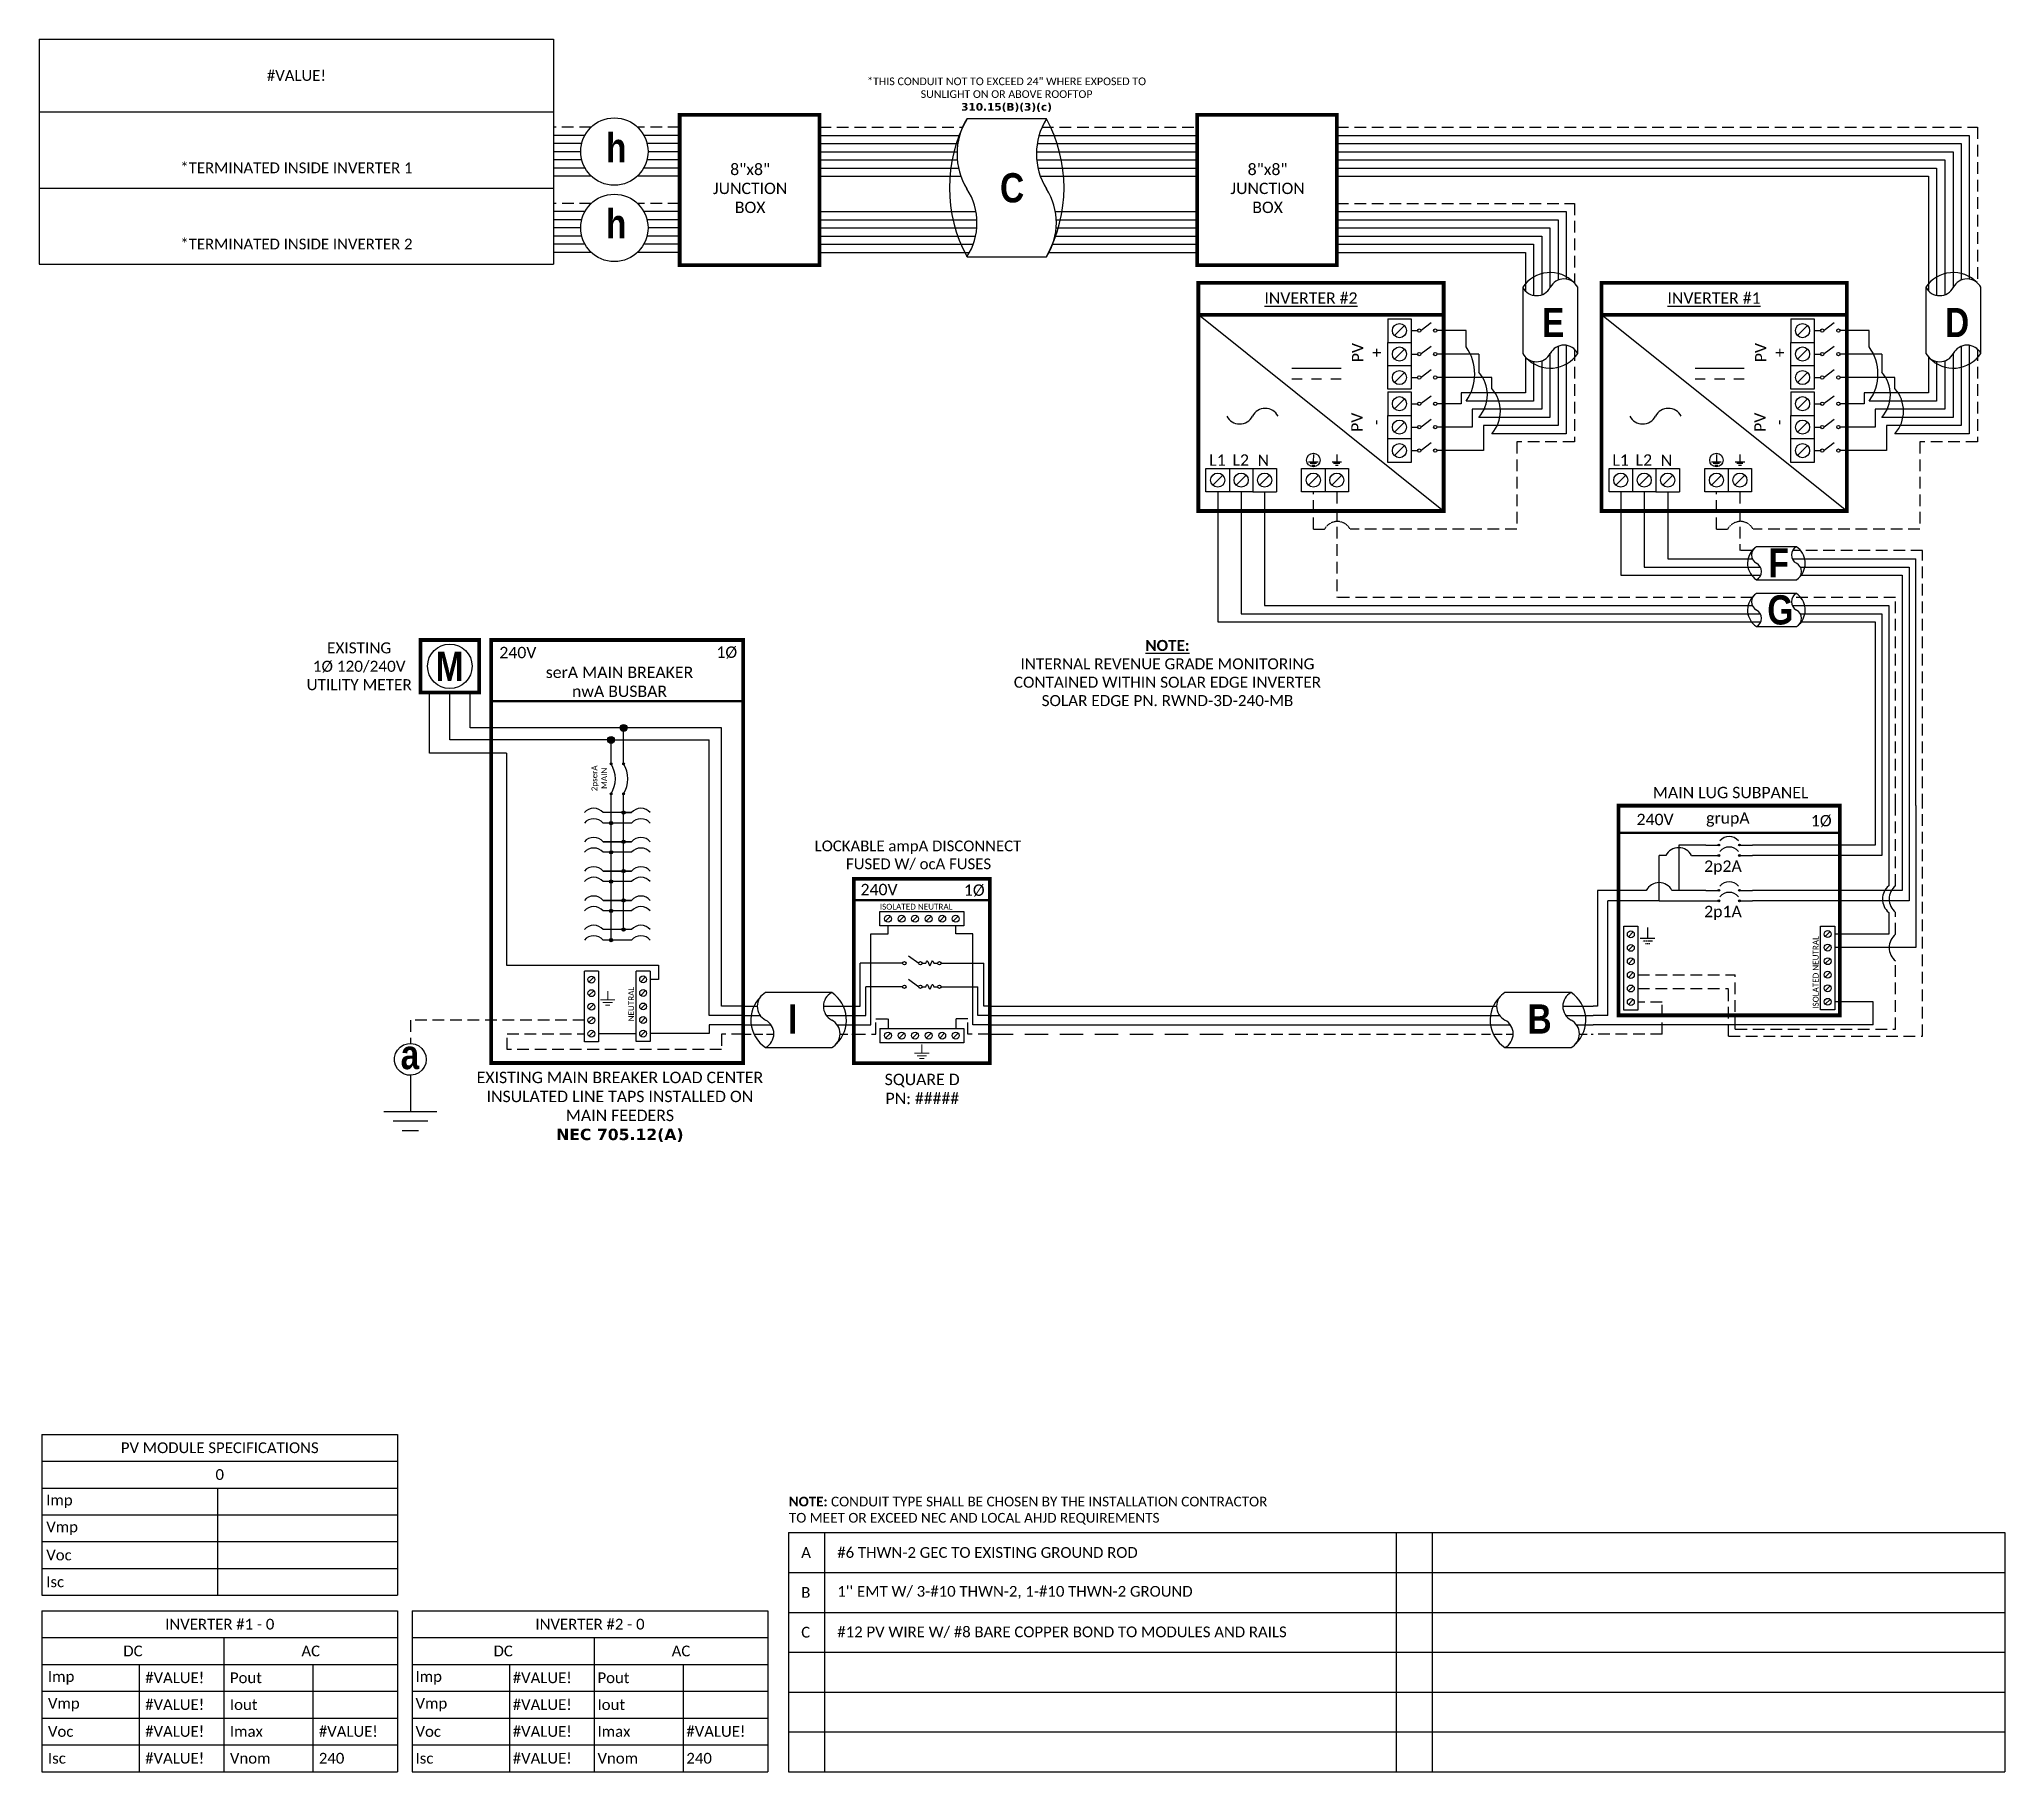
# Model space of a CAD drawing. Header units: feet. Extents: x 7242 to 7873, y 14562 to 15118.
import ezdxf

# ---------------------------------------------------------------- set-up
doc = ezdxf.new("R2010")
doc.units = ezdxf.units.FT
doc.header["$MEASUREMENT"] = 0
doc.linetypes.add('DASHED', pattern=[0.75, 0.5, -0.25])
doc.linetypes.add('HIDDEN', pattern=[0.375, 0.25, -0.125])
for name, color, linetype in [('ONE LINE BLOCKS', 7, 'Continuous'), ('TABLES', 7, 'Continuous'), ('TEXT', 7, 'Continuous'), ('Z - TITLEBLOCK TXT', 7, 'Continuous')]:
    doc.layers.add(name, color=color, linetype=linetype)
doc.styles.add('ONE LINE TXT', font='techb___.ttf')
doc.styles.get("Standard").update_dxf_attribs({"font": 'CALIBRI.TTF'})

msp = doc.modelspace()

# ---------------------------------------------------------------- texts
at = {"color": 1, "linetype": 'Continuous'}
for s, p in [('%%UINVERTER #2', (7635.27, 15033.21)), ('%%UINVERTER #1', (7764.7, 15033.21))]:
    msp.add_text(s, height=3.6576, dxfattribs=at).set_placement(p)
at = {"color": 1, "attachment_point": 5}
for s, width, gutter_width, insert, char_height in [('8"x8"  JUNCTION BOX ', 0.4767, 7.17, (7470.14, 15070.26), 3.6576), ('8"x8"  JUNCTION BOX ', 0.4767, 7.17, (7636.3, 15070.26), 3.6576), ('L1', 0.1481, 0.75, (7620.22, 14982.98), 3.658), ('L2', 0.1481, 0.75, (7627.68, 14983.01), 3.658), ('N', 0.1481, 0.75, (7634.93, 14982.96), 3.66), ('L1', 0.1481, 0.75, (7749.65, 14982.98), 3.658), ('L2', 0.1481, 0.75, (7757.12, 14983.01), 3.658), ('N', 0.1481, 0.75, (7764.37, 14982.96), 3.66)]:
    msp.add_mtext_dynamic_manual_height_columns(s, width=width, gutter_width=gutter_width, heights=[0], dxfattribs=dict(at, insert=insert, char_height=char_height))
at = {"color": 1, "linetype": 'Continuous', "char_height": 9.3833, "attachment_point": 1, "style": 'ONE LINE TXT'}
for s, insert in [('{\\W1;\\C256;C}', (7550.37, 15075.16)), ('{\\W1;\\C256;E}', (7724.39, 15031.88)), ('{\\W1;\\C256;D}', (7853.82, 15031.88)), ('{\\W1;\\C256;F}', (7797.14, 14954.68)), ('{\\W1;\\C256;G}', (7796.76, 14939.57)), ('{\\W1;\\C256;I}', (7482.32, 14808.14)), ('{\\W1;\\C256;B}', (7719.74, 14808.14))]:
    msp.add_mtext_dynamic_manual_height_columns(s, width=0.1385, gutter_width=2.13, heights=[0], dxfattribs=dict(at, insert=insert))
at = {"color": 1, "char_height": 3.658, "attachment_point": 5, "rotation": 90}
for s, width, insert in [('PV +', 2.8378, (7668.25, 15017.52)), ('PV +', 2.8378, (7797.68, 15017.52)), ('PV -', 2.8013, (7668.03, 14995.14)), ('PV -', 2.8013, (7797.46, 14995.14))]:
    msp.add_mtext_dynamic_manual_height_columns(s, width=width, gutter_width=0.75, heights=[0], dxfattribs=dict(at, insert=insert))
at = {"color": 10, "insert": (7482.57, 14649.99), "char_height": 3.10896, "attachment_point": 1}
msp.add_mtext_dynamic_manual_height_columns('\\A1;{\\fCalibri|b1|i0|c0|p34;NOTE:} {\\A0;\\H1.0052x;CONDUIT TYPE SHALL BE CHOSEN BY THE INSTALLATION CONTRACTOR\\PTO MEET OR EXCEED NEC AND LOCAL AHJD REQUIREMENTS}', width=164.3528, gutter_width=0, heights=[9.89], dxfattribs=at)
at = {"layer": 'TEXT', "color": 1, "insert": (7552.48, 15100.35), "char_height": 2.4568, "attachment_point": 5}
msp.add_mtext_dynamic_manual_height_columns('*THIS CONDUIT NOT TO EXCEED 24" WHERE EXPOSED TO SUNLIGHT ON OR ABOVE ROOFTOP\\P{\\fVerdana|b1|i0|c0|p34;310.15(B)(3)(c)}', width=94.0946, gutter_width=7.17, heights=[0], dxfattribs=at)
at = {"layer": 'Z - TITLEBLOCK TXT', "color": 1, "linetype": 'Continuous', "char_height": 9.3833, "attachment_point": 1, "style": 'ONE LINE TXT'}
for insert in [(7423.84, 15088.05), (7423.84, 15063.6)]:
    msp.add_mtext_dynamic_manual_height_columns('{\\W1;\\C256;h}', width=0.1385, gutter_width=2.13, heights=[0], dxfattribs=dict(at, insert=insert))

# ---------------------------------------------------------------- blocks, each defined once
blk = doc.blocks.new('*T24')
at = {"color": 0, "lineweight": -2, "transparency": 16777216}
for p, q in [((0, 0), (165.11, 0)), ((0, 0), (0, -72.27)), ((165.11, 0), (165.11, -72.27)), ((0, -23.32), (165.11, -23.32)), ((0, -47.8), (165.11, -47.8)), ((0, -72.27), (165.11, -72.27))]:
    blk.add_line(p, q, dxfattribs=at)
at = {"color": 0, "linetype": 'Continuous', "transparency": 16777216, "char_height": 3.4544, "width": 156.9097, "attachment_point": 5}
for s, insert in [('{\\fCalibri|b0|i0|c0;#VALUE!', (82.56, -11.66)), ('{\\fCalibri|b0|i0|c0;^J^J*TERMINATED INSIDE INVERTER 1', (82.56, -35.56)), ('{\\fCalibri|b0|i0|c0;^J^J*TERMINATED INSIDE INVERTER 2', (82.56, -60.03))]:
    blk.add_mtext(s, dxfattribs=dict(at, insert=insert))
blk = doc.blocks.new('2inverterSub')
at = {"layer": 'ONE LINE BLOCKS', "linetype": 'Continuous'}
h = blk.add_hatch(color=1, dxfattribs=at)
h.dxf.hatch_style = 1
edge = h.paths.add_edge_path()
edge.add_arc((40.28, 60.73), 0.291, 0, 360)
h = blk.add_hatch(color=1, dxfattribs=at)
h.dxf.hatch_style = 1
edge = h.paths.add_edge_path()
edge.add_arc((40.28, 57.35), 0.291, 0, 360)
h = blk.add_hatch(color=1, dxfattribs=at)
h.dxf.hatch_style = 1
edge = h.paths.add_edge_path()
edge.add_arc((46.96, 60.73), 0.291, 0, 360)
h = blk.add_hatch(color=1, dxfattribs=at)
h.dxf.hatch_style = 1
edge = h.paths.add_edge_path()
edge.add_arc((46.96, 57.35), 0.291, 0, 360)
h = blk.add_hatch(color=1, dxfattribs=at)
h.dxf.hatch_style = 1
edge = h.paths.add_edge_path()
edge.add_arc((40.28, 46.17), 0.291, 0, 360)
h = blk.add_hatch(color=1, dxfattribs=at)
h.dxf.hatch_style = 1
edge = h.paths.add_edge_path()
edge.add_arc((46.96, 46.17), 0.291, 0, 360)
h = blk.add_hatch(color=1, dxfattribs=at)
h.dxf.hatch_style = 1
edge = h.paths.add_edge_path()
edge.add_arc((40.28, 42.79), 0.291, 0, 360)
h = blk.add_hatch(color=1, dxfattribs=at)
h.dxf.hatch_style = 1
edge = h.paths.add_edge_path()
edge.add_arc((46.96, 42.79), 0.291, 0, 360)
at = {"color": 7, "linetype": 'Continuous'}
for p, q in [((90.5, 73.37), (90.5, 60.73)), ((99.2, 73.37), (99.2, 46.17)), ((36.09, 60.73), (27.43, 60.73)), ((27.43, 60.73), (27.43, 46.17)), ((90.5, 60.73), (51.15, 60.73)), ((17.02, 46.17), (1.34, 46.17)), ((1.34, 46.17), (1.34, 9)), ((36.09, 46.17), (25.26, 46.17)), ((99.2, 46.17), (51.15, 46.17)), ((1.34, 9), (0, 9))]:
    blk.add_line(p, q, dxfattribs=at)
at = {"color": 10, "linetype": 'Continuous'}
for p, q in [((92.67, 73.37), (92.67, 57.35)), ((101.37, 73.37), (101.37, 42.79)), ((21.14, 42.79), (21.14, 57.35)), ((23.31, 57.35), (21.14, 57.35)), ((31.55, 57.35), (36.09, 57.35)), ((92.67, 57.35), (51.15, 57.35)), ((21.14, 42.79), (4.63, 42.79)), ((4.63, 6), (4.63, 42.79)), ((21.14, 42.79), (36.09, 42.79)), ((101.37, 42.79), (51.15, 42.79)), ((4.63, 6), (0, 6))]:
    blk.add_line(p, q, dxfattribs=at)
at = {"color": 253, "linetype": 'Continuous'}
for p, q in [((94.85, 73.37), (94.85, 47.66)), ((103.55, 73.37), (103.55, 27.76)), ((94.85, 39.1), (94.85, 32.11)), ((94.85, 32.11), (77.54, 32.11)), ((103.55, 27.76), (77.54, 27.76)), ((89.88, 10.36), (77.54, 10.36)), ((89.88, 3), (89.88, 10.36)), ((89.88, 3), (0, 3))]:
    blk.add_line(p, q, dxfattribs=at)
at = {"color": 10, "linetype": 'Continuous'}
blk.add_arc((27.43, 55.19), 4.65, 27.66392, 152.33608, dxfattribs=at)
at = {"color": 7, "linetype": 'Continuous'}
blk.add_arc((21.14, 44.01), 4.65, 27.66392, 152.33608, dxfattribs=at)
at = {"color": 253, "linetype": 'Continuous'}
blk.add_arc((98.43, 43.38), 5.58, 129.92155, 230.07845, dxfattribs=at)
at = {"layer": 'ONE LINE BLOCKS', "lineweight": 50}
blk.add_line((8.04, 64.67), (79.2, 64.67), dxfattribs=at)
at = {"layer": 'ONE LINE BLOCKS', "lineweight": 50, "const_width": 1.19}
blk.add_lwpolyline([(8.04, 6.01), (8.04, 73.37), (79.2, 73.37), (79.2, 6.01)], close=True, dxfattribs=at)
at = {"layer": 'TEXT', "color": 92, "linetype": 'HIDDEN', "ltscale": 15}
for p, q in [((97.02, 47.66), (97.02, 73.37)), ((105.72, -0.66), (105.72, 73.37)), ((97.02, 32.03), (97.02, 39.1)), ((14.31, 18.99), (45.6, 18.99)), ((45.6, 1.52), (45.6, 18.99)), ((97.02, 1.52), (97.02, 23.48)), ((14.31, 14.64), (43.39, 14.64)), ((43.39, -0.66), (43.39, 14.64)), ((22.14, 10.28), (14.31, 10.28)), ((22.14, 0), (22.14, 10.28)), ((22.14, 0), (0, 0)), ((45.6, 1.52), (97.02, 1.52)), ((43.39, -0.66), (105.72, -0.66))]:
    blk.add_line(p, q, dxfattribs=at)
at = {"layer": 'TEXT', "color": 92, "linetype": 'HIDDEN', "flags": 128}
for points in [[(17.42, 34.26), (17.42, 30.76)], [(15.08, 30.76), (19.76, 30.76)], [(18.95, 29.89), (15.89, 29.89)], [(18.13, 29.02), (16.7, 29.02)]]:
    blk.add_lwpolyline(points, dxfattribs=at)
at = {"layer": 'TEXT', "color": 92, "linetype": 'Continuous', "ltscale": 4}
for centre in [(100.49, 43.38), (100.49, 27.76)]:
    blk.add_arc(centre, 5.51, 129.05896, 230.94104, dxfattribs=at)
at = {"layer": 'Z - TITLEBLOCK TXT', "color": 1, "linetype": 'Continuous'}
for p, q in [((9.77, 7.69), (9.77, 34.63)), ((9.77, 34.63), (14.31, 34.63)), ((14.31, 34.63), (14.31, 7.69)), ((73, 7.76), (73, 34.71)), ((73, 34.71), (77.54, 34.71)), ((77.54, 34.71), (77.54, 7.76)), ((14.31, 7.69), (9.77, 7.69)), ((77.54, 7.76), (73, 7.76))]:
    blk.add_line(p, q, dxfattribs=at)
at = {"layer": 'Z - TITLEBLOCK TXT', "color": 4, "linetype": 'Continuous'}
for p, q in [((12.83, 32.82), (11.25, 31.25)), ((76.06, 32.9), (74.49, 31.32)), ((12.83, 28.47), (11.25, 26.9)), ((76.06, 28.54), (74.49, 26.97)), ((12.83, 24.12), (11.25, 22.55)), ((12.83, 19.77), (11.25, 18.2)), ((76.06, 24.19), (74.49, 22.62)), ((76.06, 19.84), (74.49, 18.27)), ((12.83, 15.42), (11.25, 13.85)), ((76.06, 15.49), (74.49, 13.92)), ((12.83, 11.07), (11.25, 9.5)), ((76.06, 11.14), (74.49, 9.57))]:
    blk.add_line(p, q, dxfattribs=at)
at = {"layer": 'Z - TITLEBLOCK TXT', "color": 1, "linetype": 'Continuous', "flags": 128}
for points in [[(36.09, 60.73), (40.28, 60.73)], [(36.09, 60.73), (40.28, 60.73)], [(36.09, 57.35), (40.28, 57.35)], [(36.09, 57.35), (40.28, 57.35)], [(46.96, 60.73), (51.15, 60.73)], [(46.96, 57.35), (51.15, 57.35)], [(36.09, 46.17), (40.28, 46.17)], [(36.09, 46.17), (40.28, 46.17)], [(46.96, 46.17), (51.15, 46.17)], [(36.09, 42.79), (40.28, 42.79)], [(36.09, 42.79), (40.28, 42.79)], [(46.96, 42.79), (51.15, 42.79)]]:
    blk.add_lwpolyline(points, dxfattribs=at)
at = {"layer": 'Z - TITLEBLOCK TXT', "color": 1, "linetype": 'Continuous'}
for centre in [(40.28, 60.73), (40.28, 57.35), (46.96, 60.73), (46.96, 57.35), (40.28, 46.17), (46.96, 46.17), (40.28, 42.79), (46.96, 42.79)]:
    blk.add_circle(centre, 0.291, dxfattribs=at)
at = {"layer": 'Z - TITLEBLOCK TXT', "color": 4, "linetype": 'Continuous'}
for centre in [(12.04, 32.04), (75.27, 32.11), (12.04, 27.69), (75.27, 27.76), (12.04, 23.34), (12.04, 18.99), (75.27, 23.41), (75.27, 19.06), (12.04, 14.64), (75.27, 14.71), (12.04, 10.28), (75.27, 10.36)]:
    blk.add_circle(centre, 1.11, dxfattribs=at)
at = {"layer": 'Z - TITLEBLOCK TXT', "color": 1, "linetype": 'Continuous'}
for centre in [(43.62, 59.53), (43.62, 56.15), (43.62, 44.97), (43.62, 41.59)]:
    blk.add_arc(centre, 3.93, 40.3392, 139.6608, dxfattribs=at)
at = {"layer": 'TABLES', "color": 1, "linetype": 'Continuous'}
for s, p in [('2p2A', (35.59, 52.11)), ('2p1A', (35.59, 37.55))]:
    blk.add_text(s, height=3.658, dxfattribs=at).set_placement(p)
at = {"layer": 'TABLES', "color": 4, "linetype": 'Continuous'}
blk.add_text('ISOLATED NEUTRAL', height=1.8743, rotation=90, dxfattribs=at).set_placement((72.35, 8.12))
at = {"layer": 'TEXT', "color": 1, "attachment_point": 5}
for s, width, gutter_width, insert, char_height in [('MAIN LUG SUBPANEL ', 62.3984, 7.17, (44.08, 77.57), 3.6576), ('240V', 0.1481, 0.75, (19.83, 68.92), 3.658), ('grupA', 0.1481, 0.75, (43.21, 68.92), 3.658), ('1Ø', 0.1481, 0.75, (73.19, 68.41), 3.658)]:
    blk.add_mtext_dynamic_manual_height_columns(s, width=width, gutter_width=gutter_width, heights=[0], dxfattribs=dict(at, insert=insert, char_height=char_height))
blk = doc.blocks.new('*U27')
at = {"color": 7, "linetype": 'Continuous'}
for p, q in [((-7.14, 13.31), (-28.39, 13.31)), ((-28.39, -4.31), (-7.14, -4.31))]:
    blk.add_line(p, q, dxfattribs=at)
at = {"color": 7}
for p, q in [((-35.53, 9), (-31.05, 9)), ((-9.81, 9), (0, 9))]:
    blk.add_line(p, q, dxfattribs=at)
at = {"color": 10}
for p, q in [((-35.53, 6), (-30.11, 6)), ((-8.87, 6), (0, 6))]:
    blk.add_line(p, q, dxfattribs=at)
at = {"color": 253}
for p, q in [((-35.53, 3), (-26.66, 3)), ((-5.41, 3), (0, 3))]:
    blk.add_line(p, q, dxfattribs=at)
at = {"color": 92, "linetype": 'HIDDEN', "ltscale": 10}
for p, q in [((-4.48, 0), (0, 0)), ((-35.53, 0), (-25.72, 0))]:
    blk.add_line(p, q, dxfattribs=at)
at = {"linetype": 'Continuous'}
for centre, start, end in [((-26.08, 8.91), 117.66392, 242.33608), ((-4.83, 8.91), 117.66392, 242.33608), ((-30.7, 0.09), 297.66392, 62.33608), ((-9.45, 0.09), 297.66392, 62.33608)]:
    blk.add_arc(centre, 4.98, start, end, dxfattribs=at)
at = {"color": 7, "linetype": 'Continuous'}
for centre, start, end in [((-12.99, 4.5), 313.97324, 56.42648), ((-22.54, 4.5), 133.97324, 236.42648)]:
    blk.add_arc(centre, 10.58, start, end, dxfattribs=at)
blk = doc.blocks.new('*U15')
at = {"color": 7}
blk.add_line((-79.14, 9), (0, 9), dxfattribs=at)
at = {"color": 10}
blk.add_line((-79.14, 6), (0, 6), dxfattribs=at)
at = {"color": 253}
blk.add_line((-79.14, 3), (0, 3), dxfattribs=at)
at = {"color": 92, "linetype": 'HIDDEN', "ltscale": 15}
blk.add_line((-79.14, 0), (0, 0), dxfattribs=at)
blk = doc.blocks.new('*U16')
at = {"lineweight": 50}
blk.add_line((-43.61, 43.06), (0, 43.06), dxfattribs=at)
at = {"color": 1, "linetype": 'Continuous'}
for p, q in [((-35.27, 34.78), (-35.27, 39.32)), ((-35.27, 39.32), (-8.32, 39.32)), ((-8.32, 39.32), (-8.32, 34.78)), ((-8.32, 34.78), (-35.27, 34.78)), ((-26.07, 25.18), (-22.81, 22.74)), ((-21.73, 22.73), (-20.49, 22.73)), ((-17.94, 22.73), (-16.7, 22.73)), ((-26.07, 17.65), (-22.81, 15.2)), ((-21.73, 15.2), (-20.49, 15.2)), ((-17.94, 15.2), (-16.7, 15.2)), ((-35.27, 1.76), (-8.32, 1.76)), ((-35.27, 1.76), (-35.27, -2.78)), ((-8.32, 1.76), (-8.32, -2.78)), ((-8.32, -2.78), (-35.27, -2.78))]:
    blk.add_line(p, q, dxfattribs=at)
at = {"color": 253, "linetype": 'Continuous'}
for p, q in [((-38.16, 3), (-38.16, 32.17)), ((-38.16, 32.17), (-32.67, 32.17)), ((-32.67, 32.17), (-32.67, 34.78)), ((-10.92, 32.17), (-10.92, 34.78)), ((-5.43, 32.17), (-10.92, 32.17)), ((-5.43, 3), (-5.43, 32.17)), ((-43.61, 3), (-38.16, 3)), ((0, 3), (-5.43, 3))]:
    blk.add_line(p, q, dxfattribs=at)
at = {"color": 4, "linetype": 'Continuous'}
for p, q in [((-31.89, 37.83), (-33.46, 36.26)), ((-27.53, 37.83), (-29.11, 36.26)), ((-23.18, 37.83), (-24.76, 36.26)), ((-18.83, 37.83), (-20.41, 36.26)), ((-14.48, 37.83), (-16.06, 36.26)), ((-10.13, 37.83), (-11.7, 36.26)), ((-31.89, 0.28), (-33.46, -1.3)), ((-27.53, 0.28), (-29.11, -1.3)), ((-23.18, 0.28), (-24.76, -1.3)), ((-18.83, 0.28), (-20.41, -1.3)), ((-14.48, 0.28), (-16.06, -1.3)), ((-10.13, 0.28), (-11.7, -1.3))]:
    blk.add_line(p, q, dxfattribs=at)
at = {"color": 7, "linetype": 'Continuous'}
for p, q in [((-27.97, 22.73), (-41.66, 22.73)), ((-41.66, 9), (-41.66, 22.73)), ((-15.62, 22.73), (-1.93, 22.73)), ((-1.93, 9), (-1.93, 22.73))]:
    blk.add_line(p, q, dxfattribs=at)
at = {"color": 10, "linetype": 'Continuous'}
for p, q in [((-27.97, 15.2), (-39.8, 15.2)), ((-39.8, 6), (-39.8, 15.2)), ((-15.62, 15.2), (-3.79, 15.19)), ((-3.79, 6), (-3.79, 15.2)), ((-43.61, 6), (-39.8, 6)), ((0, 6), (-3.79, 6))]:
    blk.add_line(p, q, dxfattribs=at)
at = {"color": 7}
for p, q in [((-43.61, 9), (-41.66, 9)), ((0, 9), (-1.93, 9))]:
    blk.add_line(p, q, dxfattribs=at)
at = {"color": 92, "linetype": 'HIDDEN', "ltscale": 15}
for p, q in [((-43.61, 0), (-36.58, 0)), ((-36.58, 0), (-36.58, 4.9)), ((-36.58, 4.9), (-32.67, 4.9)), ((-32.67, 4.9), (-32.67, 1.76)), ((-7.01, 4.9), (-10.92, 4.9)), ((-10.92, 4.9), (-10.92, 1.76)), ((-7.01, 0), (-7.01, 4.9)), ((0, 0), (-7.01, 0))]:
    blk.add_line(p, q, dxfattribs=at)
at = {"lineweight": 50, "const_width": 1.19}
blk.add_lwpolyline([(-43.61, -9.34), (-43.61, 49.84), (0, 49.84), (0, -9.34)], close=True, dxfattribs=at)
at = {"color": 92, "linetype": 'Continuous', "lineweight": 5, "ltscale": 0.05, "flags": 128}
for points in [[(-24.14, -6.17), (-19.45, -6.17)], [(-21.8, -3.32), (-21.8, -6.17)], [(-20.27, -7.03), (-23.32, -7.03)], [(-21.08, -7.9), (-22.51, -7.9)]]:
    blk.add_lwpolyline(points, dxfattribs=at)
at = {"color": 4, "linetype": 'Continuous'}
for centre in [(-32.67, 37.05), (-28.32, 37.05), (-23.97, 37.05), (-19.62, 37.05), (-15.27, 37.05), (-10.92, 37.05), (-32.67, -0.51), (-28.32, -0.51), (-23.97, -0.51), (-19.62, -0.51), (-15.27, -0.51), (-10.92, -0.51)]:
    blk.add_circle(centre, 1.11, dxfattribs=at)
at = {"color": 1, "linetype": 'Continuous'}
for centre in [(-27.43, 22.73), (-22.27, 22.73), (-16.16, 22.73), (-27.43, 15.2), (-22.27, 15.2), (-16.16, 15.19)]:
    blk.add_circle(centre, 0.541, dxfattribs=at)
for points in [[(-20.49, 22.73), (-20.12, 23.49), (-19.22, 21.97), (-18.39, 23.49), (-17.94, 22.73)], [(-20.49, 15.2), (-20.12, 15.96), (-19.22, 14.43), (-18.39, 15.96), (-17.94, 15.2)]]:
    blk.add_spline(points, degree=3, dxfattribs=at)
at = {"color": 7}
blk.add_blockref('*U27', (-43.61, 0), dxfattribs=at)
at = {"color": 4, "linetype": 'Continuous'}
blk.add_text('ISOLATED NEUTRAL', height=1.8743, dxfattribs=at).set_placement((-35.32, 39.97))
at = {"color": 1}
for s, width, gutter_width, heights, insert, char_height, attachment_point in [('\\A1;\\pi2.6661;LOCKABLE ampA DISCONNECT \\P\\pi12.722;FUSED W/ ocA FUSES', 71.8931, 92.23, [18.56], (-58.88, 62.16), 3.4544, 1), ('240V', 0.1481, 0.75, [0], (-35.55, 46.4), 3.658, 5), ('1Ø', 0.1481, 0.75, [0], (-4.98, 46.1), 3.658, 5), ('\\A1;\\pi5.5987,t23.887;SQUARE D\\P\\pi5.8899,t24.178;PN: #####', 35.0816, 28.88, [13.54], (-39.35, -12.75), 3.6576, 1)]:
    blk.add_mtext_dynamic_manual_height_columns(s, width=width, gutter_width=gutter_width, heights=heights, dxfattribs=dict(at, insert=insert, char_height=char_height, attachment_point=attachment_point))
blk = doc.blocks.new('*U19')
at = {"color": 7}
blk.add_line((-79.14, 9), (0, 9), dxfattribs=at)
at = {"color": 10}
blk.add_line((-79.14, 6), (0, 6), dxfattribs=at)
at = {"color": 253}
blk.add_line((-79.14, 3), (0, 3), dxfattribs=at)
at = {"color": 92, "linetype": 'DASHED', "ltscale": 15}
blk.add_line((-79.14, 0), (0, 0), dxfattribs=at)
at = {"color": 1, "insert": (-22.08, 115.96), "char_height": 3.5433, "attachment_point": 5}
blk.add_mtext_dynamic_manual_height_columns('{\\fCalibri|b1|i0|c0|p34;\\LNOTE:\\P}INTERNAL REVENUE GRADE MONITORING\\PCONTAINED WITHIN SOLAR EDGE INVERTER\\PSOLAR EDGE PN. RWND-3D-240-MB', width=99.534, gutter_width=7.17, heights=[0], dxfattribs=at)
blk = doc.blocks.new('lineTapPanel')
at = {"linetype": 'Continuous'}
h = blk.add_hatch(color=254, dxfattribs=at)
h.dxf.hatch_style = 1
edge = h.paths.add_edge_path()
edge.add_arc((-42.47, 94.51), 1.11, 0, 360)
h = blk.add_hatch(color=254, dxfattribs=at)
h.dxf.hatch_style = 1
edge = h.paths.add_edge_path()
edge.add_arc((-38.44, 98.34), 1.11, 0, 360)
h = blk.add_hatch(color=1, dxfattribs=at)
h.dxf.hatch_style = 1
edge = h.paths.add_edge_path()
edge.add_arc((-42.47, 86.8), 0.291, 0, 360)
h = blk.add_hatch(color=1, dxfattribs=at)
h.dxf.hatch_style = 1
edge = h.paths.add_edge_path()
edge.add_arc((-38.44, 86.8), 0.291, 0, 360)
h = blk.add_hatch(color=1, dxfattribs=at)
h.dxf.hatch_style = 1
edge = h.paths.add_edge_path()
edge.add_arc((-42.47, 77.16), 0.291, 0, 360)
h = blk.add_hatch(color=1, dxfattribs=at)
h.dxf.hatch_style = 1
edge = h.paths.add_edge_path()
edge.add_arc((-38.44, 77.16), 0.291, 0, 360)
h = blk.add_hatch(color=1, dxfattribs=at)
h.dxf.hatch_style = 1
edge = h.paths.add_edge_path()
edge.add_arc((-38.44, 71.16), 0.528, 0, 360)
h = blk.add_hatch(color=1, dxfattribs=at)
h.dxf.hatch_style = 1
edge = h.paths.add_edge_path()
edge.add_arc((-42.47, 67.78), 0.528, 0, 360)
h = blk.add_hatch(color=1, dxfattribs=at)
h.dxf.hatch_style = 1
edge = h.paths.add_edge_path()
edge.add_arc((-42.47, 58.38), 0.528, 0, 360)
h = blk.add_hatch(color=1, dxfattribs=at)
h.dxf.hatch_style = 1
edge = h.paths.add_edge_path()
edge.add_arc((-38.44, 61.76), 0.528, 0, 360)
h = blk.add_hatch(color=1, dxfattribs=at)
h.dxf.hatch_style = 1
edge = h.paths.add_edge_path()
edge.add_arc((-38.44, 52.36), 0.528, 0, 360)
h = blk.add_hatch(color=1, dxfattribs=at)
h.dxf.hatch_style = 1
edge = h.paths.add_edge_path()
edge.add_arc((-42.47, 48.98), 0.528, 0, 360)
h = blk.add_hatch(color=1, dxfattribs=at)
h.dxf.hatch_style = 1
edge = h.paths.add_edge_path()
edge.add_arc((-42.47, 39.58), 0.528, 0, 360)
h = blk.add_hatch(color=1, dxfattribs=at)
h.dxf.hatch_style = 1
edge = h.paths.add_edge_path()
edge.add_arc((-38.44, 42.95), 0.528, 0, 360)
h = blk.add_hatch(color=1, dxfattribs=at)
h.dxf.hatch_style = 1
edge = h.paths.add_edge_path()
edge.add_arc((-38.44, 33.55), 0.528, 0, 360)
h = blk.add_hatch(color=1, dxfattribs=at)
h.dxf.hatch_style = 1
edge = h.paths.add_edge_path()
edge.add_arc((-42.47, 30.17), 0.528, 0, 360)
at = {"color": 155, "true_color": 0x647190}
blk.add_line((-80.92, 126.59), (0, 126.59), dxfattribs=at)
at = {"color": 253, "linetype": 'Continuous'}
for p, q in [((-100.73, 90.2), (-100.73, 109.7)), ((-76.04, 90.2), (-100.73, 90.2)), ((-76.04, 90.2), (-76.04, 22.16)), ((-76.04, 22.16), (-27.25, 22.16)), ((-27.25, 22.16), (-27.25, 17.57)), ((-27.25, 17.57), (-29.89, 17.57)), ((-11.01, 0.16), (-29.89, 0.16)), ((0, 3), (-11.01, 3)), ((-11.01, 3), (-11.01, 0.16))]:
    blk.add_line(p, q, dxfattribs=at)
at = {"color": 10, "linetype": 'Continuous'}
for p, q in [((-94.24, 94.51), (-94.24, 109.7)), ((-43.58, 94.51), (-94.24, 94.51)), ((-42.47, 87.09), (-42.47, 93.4)), ((-41.36, 94.51), (-10.98, 94.51)), ((-10.98, 6), (-10.98, 94.51)), ((-42.47, 30.17), (-42.47, 76.87)), ((-35.88, 67.78), (-45.04, 67.78)), ((-35.88, 58.38), (-45.04, 58.38)), ((-35.88, 48.98), (-45.04, 48.98)), ((-35.88, 39.58), (-45.04, 39.58)), ((-35.88, 30.17), (-45.04, 30.17)), ((0, 6), (-10.98, 6))]:
    blk.add_line(p, q, dxfattribs=at)
at = {"color": 7, "linetype": 'Continuous'}
for p, q in [((-87.75, 98.34), (-87.75, 109.7)), ((-39.56, 98.34), (-87.75, 98.34)), ((-38.44, 87.09), (-38.44, 97.23)), ((-6.96, 9), (-6.96, 98.34)), ((-38.44, 61.76), (-38.44, 76.87)), ((-35.88, 71.16), (-45.04, 71.16)), ((-38.44, 71.16), (-35.88, 71.16)), ((-45.04, 61.76), (-35.88, 61.76)), ((-35.88, 61.76), (-45.04, 61.76)), ((-38.44, 52.36), (-38.44, 61.76)), ((-45.04, 52.36), (-35.88, 52.36)), ((-35.88, 52.36), (-45.04, 52.36)), ((-38.44, 42.95), (-38.44, 52.36)), ((-45.04, 42.95), (-35.88, 42.95)), ((-35.88, 42.95), (-45.04, 42.95)), ((-38.44, 33.55), (-38.44, 42.95)), ((-35.88, 33.55), (-45.04, 33.55))]:
    blk.add_line(p, q, dxfattribs=at)
at = {"lineweight": 50}
blk.add_line((-80.92, 106.95), (0, 106.95), dxfattribs=at)
at = {"color": 7}
for p, q in [((-6.96, 98.34), (-37.33, 98.34)), ((0, 9), (-6.96, 9))]:
    blk.add_line(p, q, dxfattribs=at)
at = {"color": 1, "linetype": 'Continuous'}
for p, q in [((-51.03, -2.51), (-51.03, 20.23)), ((-46.49, 20.23), (-51.03, 20.23)), ((-46.49, 20.23), (-46.49, -2.51)), ((-34.43, -2.43), (-34.43, 20.16)), ((-29.89, 20.16), (-34.43, 20.16)), ((-29.89, 20.16), (-29.89, -2.43)), ((-46.49, -2.51), (-51.03, -2.51)), ((-29.89, -2.43), (-34.43, -2.43))]:
    blk.add_line(p, q, dxfattribs=at)
at = {"color": 4, "linetype": 'Continuous'}
for p, q in [((-47.97, 18.28), (-49.55, 16.71)), ((-47.97, 13.93), (-49.55, 12.36)), ((-31.37, 18.35), (-32.94, 16.78)), ((-31.37, 14), (-32.94, 12.43)), ((-47.97, 9.58), (-49.55, 8.01)), ((-31.37, 9.65), (-32.94, 8.08)), ((-47.97, 5.23), (-49.55, 3.66)), ((-47.97, 0.88), (-49.55, -0.69)), ((-31.37, 5.3), (-32.94, 3.73)), ((-31.37, 0.95), (-32.94, -0.62))]:
    blk.add_line(p, q, dxfattribs=at)
at = {"color": 92, "linetype": 'HIDDEN', "ltscale": 15}
for p, q in [((-51.03, 4.44), (-106.89, 4.44)), ((-106.89, 4.44), (-106.89, -4.87)), ((-75.84, -4.96), (-75.84, 0.09)), ((-75.84, 0.09), (-51.03, 0.09)), ((0, 0), (-6.96, 0)), ((-6.96, -4.96), (-75.84, -4.96)), ((-6.96, 0), (-6.96, -4.96))]:
    blk.add_line(p, q, dxfattribs=at)
at = {"color": 92, "linetype": 'Continuous', "ltscale": 15}
blk.add_line((-34.43, 0.09), (-46.49, 0.09), dxfattribs=at)
at = {"color": 92, "ltscale": 15}
blk.add_line((-106.89, -4.87), (-106.89, -24.84), dxfattribs=at)
at = {"lineweight": 50, "const_width": 1.19}
for points in [[(-103.67, 109.7), (-103.67, 126.59), (-84.82, 126.59), (-84.82, 109.7)], [(-80.92, -9.3), (-80.92, 126.59), (0, 126.59), (0, -9.3)]]:
    blk.add_lwpolyline(points, close=True, dxfattribs=at)
at = {"color": 92, "linetype": 'Continuous', "lineweight": 5, "ltscale": 0.05, "flags": 128}
for points in [[(-43.54, 13.81), (-43.54, 10.97)], [(-45.88, 10.97), (-41.2, 10.97)], [(-42.01, 10.1), (-45.07, 10.1)], [(-42.82, 9.23), (-44.25, 9.23)]]:
    blk.add_lwpolyline(points, dxfattribs=at)
at = {"color": 92, "linetype": 'Continuous', "ltscale": 4, "flags": 128}
for points in [[(-115.37, -24.84), (-98.41, -24.84)], [(-101.35, -27.98), (-112.43, -27.98)], [(-104.29, -31.12), (-109.49, -31.12)]]:
    blk.add_lwpolyline(points, dxfattribs=at)
at = {"linetype": 'Continuous'}
blk.add_circle((-94.24, 118.15), 7.15, dxfattribs=at)
at = {"color": 7, "linetype": 'Continuous'}
for centre in [(-42.47, 94.51), (-38.44, 98.34), (-38.44, 98.34)]:
    blk.add_circle(centre, 1.11, dxfattribs=at)
at = {"color": 1, "linetype": 'Continuous'}
for centre, radius in [((-42.47, 86.8), 0.291), ((-38.44, 86.8), 0.291), ((-42.47, 77.16), 0.291), ((-38.44, 77.16), 0.291), ((-38.44, 71.16), 0.528), ((-42.47, 67.78), 0.528), ((-42.47, 58.38), 0.528), ((-38.44, 61.76), 0.528), ((-38.44, 52.36), 0.528), ((-42.47, 48.98), 0.528), ((-42.47, 39.58), 0.528), ((-38.44, 42.95), 0.528), ((-38.44, 33.55), 0.528), ((-42.47, 30.17), 0.528)]:
    blk.add_circle(centre, radius, dxfattribs=at)
at = {"color": 4, "linetype": 'Continuous'}
for centre in [(-48.76, 17.49), (-48.76, 13.14), (-32.16, 17.57), (-32.16, 13.21), (-48.76, 8.79), (-32.16, 8.86), (-48.76, 4.44), (-48.76, 0.09), (-32.16, 4.51), (-32.16, 0.16)]:
    blk.add_circle(centre, 1.11, dxfattribs=at)
at = {"color": 1, "linetype": 'Continuous'}
for centre, radius, start, end in [((-50.14, 81.98), 9.06, 327.87082, 32.12918), ((-46.11, 81.98), 9.06, 327.87082, 32.12918), ((-48.03, 68.62), 3.93, 40.3392, 139.6608), ((-32.88, 68.62), 3.93, 40.3392, 139.6608), ((-48.03, 65.24), 3.93, 40.3392, 139.6608), ((-48.03, 59.21), 3.93, 40.3392, 139.6608), ((-32.88, 65.24), 3.93, 40.3392, 139.6608), ((-32.88, 59.21), 3.93, 40.3392, 139.6608), ((-48.03, 55.84), 3.93, 40.3392, 139.6608), ((-32.88, 55.84), 3.93, 40.3392, 139.6608), ((-48.03, 49.81), 3.93, 40.3392, 139.6608), ((-32.88, 49.81), 3.93, 40.3392, 139.6608), ((-48.03, 46.43), 3.93, 40.3392, 139.6608), ((-48.03, 40.41), 3.93, 40.3392, 139.6608), ((-32.88, 46.43), 3.93, 40.3392, 139.6608), ((-32.88, 40.41), 3.93, 40.3392, 139.6608), ((-48.03, 37.03), 3.93, 40.3392, 139.6608), ((-32.88, 37.03), 3.93, 40.3392, 139.6608), ((-48.03, 31.01), 3.93, 40.3392, 139.6608), ((-48.03, 27.63), 3.93, 40.3392, 139.6608), ((-32.88, 31.01), 3.93, 40.3392, 139.6608), ((-32.88, 27.63), 3.93, 40.3392, 139.6608)]:
    blk.add_arc(centre, radius, start, end, dxfattribs=at)
at = {"color": 253, "linetype": 'Continuous', "style": 'ONE LINE TXT'}
blk.add_text('M', height=9.38, dxfattribs=at).set_placement((-98.8, 113.43))
at = {"color": 4, "linetype": 'Continuous'}
blk.add_text('NEUTRAL', height=1.874, rotation=90, dxfattribs=at).set_placement((-35.08, 4.08))
at = {"color": 1, "attachment_point": 5}
for s, width, gutter_width, heights, insert, char_height in [('EXISTING\\P1Ø 120/240V UTILITY METER', 37.8067, 7.17, [0], (-123.35, 118.13), 3.5433), ('240V', 0.1481, 0.75, [0], (-72.39, 122.54), 3.658), ('1Ø', 0.1481, 0.75, [0], (-5.31, 122.54), 3.658), ('serA MAIN BREAKER\\PnwA BUSBAR', 72.4998, 0.75, [0], (-39.75, 113.14), 3.6576), ('EXISTING MAIN BREAKER LOAD CENTER INSULATED LINE TAPS INSTALLED ON MAIN FEEDERS\\P{\\fVerdana|b1|i0|c0|p34;NEC 705.12(A)}', 98.9176, 7.17, [106.42], (-39.63, -23.42), 3.6576)]:
    blk.add_mtext_dynamic_manual_height_columns(s, width=width, gutter_width=gutter_width, heights=heights, dxfattribs=dict(at, insert=insert, char_height=char_height))
at = {"color": 4, "linetype": 'Continuous', "insert": (-46.25, 82.15), "char_height": 1.874, "attachment_point": 5, "rotation": 90}
blk.add_mtext_dynamic_manual_height_columns('2pserA\\PMAIN', width=0.1481, gutter_width=0.75, heights=[0], dxfattribs=at)
blk = doc.blocks.new('*U18')
at = {"color": 7}
blk.add_blockref('lineTapPanel', (0, 0), dxfattribs=at)
blk = doc.blocks.new('*T20')
at = {"color": 0, "lineweight": -2, "transparency": 16777216}
for p, q in [((0, 0), (114.19, 0)), ((0, 0), (0, -51.7)), ((114.19, 0), (114.19, -51.7)), ((0, -8.62), (114.19, -8.62)), ((58.43, -8.62), (58.43, -51.7)), ((0, -17.23), (114.19, -17.23)), ((31.22, -17.23), (31.22, -51.7)), ((86.98, -17.23), (86.98, -51.7)), ((0, -25.85), (114.19, -25.85)), ((0, -34.47), (114.19, -34.47)), ((0, -43.08), (114.19, -43.08)), ((0, -51.7), (114.19, -51.7))]:
    blk.add_line(p, q, dxfattribs=at)
at = {"color": 0, "linetype": 'Continuous', "transparency": 16777216, "char_height": 3.4544}
for s, insert, width, attachment_point in [('{\\fCalibri|b0|i0|c0;INVERTER #1 - 0', (57.09, -4.31), 110.3293, 5), ('{\\fCalibri|b0|i0|c0;DC', (29.22, -12.93), 54.5755, 5), ('{\\fCalibri|b0|i0|c0;AC', (86.31, -12.93), 51.8976, 5), ('{\\fCalibri|b0|i0|c0;Imp', (1.93, -21.54), 27.3681, 4), ('{\\fCalibri|b0|i0|c0;#VALUE!', (33.15, -21.54), 23.3513, 4), ('{\\fCalibri|b0|i0|c0;Pout', (60.36, -21.54), 24.6902, 4), ('{\\fCalibri|b0|i0|c0;', (88.91, -21.54), 23.3513, 4), ('{\\fCalibri|b0|i0|c0;Vmp', (1.93, -30.16), 27.3681, 4), ('{\\fCalibri|b0|i0|c0;#VALUE!', (33.15, -30.16), 23.3513, 4), ('{\\fCalibri|b0|i0|c0;Iout', (60.36, -30.16), 24.6902, 4), ('{\\fCalibri|b0|i0|c0;', (88.91, -30.16), 23.3513, 4), ('{\\fCalibri|b0|i0|c0;Voc', (1.93, -38.78), 27.3681, 4), ('{\\fCalibri|b0|i0|c0;#VALUE!', (33.15, -38.78), 23.3513, 4), ('{\\fCalibri|b0|i0|c0;Imax', (60.36, -38.78), 24.6902, 4), ('{\\fCalibri|b0|i0|c0;#VALUE!', (88.91, -38.78), 23.3513, 4), ('{\\fCalibri|b0|i0|c0;Isc', (1.93, -47.39), 27.3681, 4), ('{\\fCalibri|b0|i0|c0;#VALUE!', (33.15, -47.39), 23.3513, 4), ('{\\fCalibri|b0|i0|c0;Vnom', (60.36, -47.39), 24.6902, 4), ('{\\fCalibri|b0|i0|c0;240', (88.91, -47.39), 23.3513, 4)]:
    blk.add_mtext(s, dxfattribs=dict(at, insert=insert, width=width, attachment_point=attachment_point))
blk = doc.blocks.new('*T21')
at = {"color": 0, "lineweight": -2, "transparency": 16777216}
for p, q in [((0, 0), (114.19, 0)), ((0, 0), (0, -51.7)), ((114.19, 0), (114.19, -51.7)), ((0, -8.62), (114.19, -8.62)), ((58.43, -8.62), (58.43, -51.7)), ((0, -17.23), (114.19, -17.23)), ((31.22, -17.23), (31.22, -51.7)), ((86.98, -17.23), (86.98, -51.7)), ((0, -25.85), (114.19, -25.85)), ((0, -34.47), (114.19, -34.47)), ((0, -43.08), (114.19, -43.08)), ((0, -51.7), (114.19, -51.7))]:
    blk.add_line(p, q, dxfattribs=at)
at = {"color": 0, "linetype": 'Continuous', "transparency": 16777216, "char_height": 3.4544}
for s, insert, width, attachment_point in [('{\\fCalibri|b0|i0|c0;INVERTER #2 - 0', (57.09, -4.31), 112.0547, 5), ('{\\fCalibri|b0|i0|c0;DC', (29.22, -12.93), 56.3009, 5), ('{\\fCalibri|b0|i0|c0;AC', (86.31, -12.93), 53.623, 5), ('{\\fCalibri|b0|i0|c0;Imp', (1.07, -21.54), 29.0935, 4), ('{\\fCalibri|b0|i0|c0;#VALUE!', (32.29, -21.54), 25.0767, 4), ('{\\fCalibri|b0|i0|c0;Pout', (59.5, -21.54), 26.4156, 4), ('{\\fCalibri|b0|i0|c0;', (88.04, -21.54), 25.0767, 4), ('{\\fCalibri|b0|i0|c0;Vmp', (1.07, -30.16), 29.0935, 4), ('{\\fCalibri|b0|i0|c0;#VALUE!', (32.29, -30.16), 25.0767, 4), ('{\\fCalibri|b0|i0|c0;Iout', (59.5, -30.16), 26.4156, 4), ('{\\fCalibri|b0|i0|c0;', (88.04, -30.16), 25.0767, 4), ('{\\fCalibri|b0|i0|c0;Voc', (1.07, -38.78), 29.0935, 4), ('{\\fCalibri|b0|i0|c0;#VALUE!', (32.29, -38.78), 25.0767, 4), ('{\\fCalibri|b0|i0|c0;Imax', (59.5, -38.78), 26.4156, 4), ('{\\fCalibri|b0|i0|c0;#VALUE!', (88.04, -38.78), 25.0767, 4), ('{\\fCalibri|b0|i0|c0;Isc', (1.07, -47.39), 29.0935, 4), ('{\\fCalibri|b0|i0|c0;#VALUE!', (32.29, -47.39), 25.0767, 4), ('{\\fCalibri|b0|i0|c0;Vnom', (59.5, -47.39), 26.4156, 4), ('{\\fCalibri|b0|i0|c0;240', (88.04, -47.39), 25.0767, 4)]:
    blk.add_mtext(s, dxfattribs=dict(at, insert=insert, width=width, attachment_point=attachment_point))
blk = doc.blocks.new('*T22')
at = {"color": 0, "lineweight": -2, "transparency": 16777216}
for p, q in [((0, 0), (114.19, 0)), ((0, 0), (0, -51.69)), ((114.19, 0), (114.19, -51.69)), ((0, -8.62), (114.19, -8.62)), ((0, -17.23), (114.19, -17.23)), ((56.41, -17.23), (56.41, -51.69)), ((0, -25.85), (114.19, -25.85)), ((0, -34.46), (114.19, -34.46)), ((0, -43.08), (114.19, -43.08)), ((0, -51.69), (114.19, -51.69))]:
    blk.add_line(p, q, dxfattribs=at)
at = {"color": 0, "linetype": 'Continuous', "transparency": 16777216, "char_height": 3.4544}
for s, insert, width, attachment_point in [('{\\fCalibri|b0|i0|c0;PV MODULE SPECIFICATIONS', (57.09, -4.31), 111.433, 5), ('{\\fCalibri|b0|i0|c0;0', (57.09, -12.92), 111.433, 5), ('{\\fCalibri|b0|i0|c0;Imp', (1.38, -21.54), 53.6551, 4), ('{\\fCalibri|b0|i0|c0;', (57.78, -21.54), 55.0254, 4), ('{\\fCalibri|b0|i0|c0;Vmp', (1.38, -30.15), 53.6551, 4), ('{\\fCalibri|b0|i0|c0;', (57.78, -30.15), 55.0254, 4), ('{\\fCalibri|b0|i0|c0;Voc', (1.38, -38.77), 53.6551, 4), ('{\\fCalibri|b0|i0|c0;', (57.78, -38.77), 55.0254, 4), ('{\\fCalibri|b0|i0|c0;Isc', (1.38, -47.39), 53.6551, 4), ('{\\fCalibri|b0|i0|c0;', (57.78, -47.39), 55.0254, 4)]:
    blk.add_mtext(s, dxfattribs=dict(at, insert=insert, width=width, attachment_point=attachment_point))
blk = doc.blocks.new('*T23')
at = {"linetype": 'ByBlock', "lineweight": -2, "transparency": 16777216}
for p, q in [((0, 0), (390.51, 0)), ((0, 0), (0, -76.8)), ((11.58, 0), (11.58, -76.8)), ((195.1, 0), (195.1, -76.8)), ((206.68, 0), (206.68, -76.8)), ((390.51, 0), (390.51, -76.8)), ((0, -12.8), (390.51, -12.8)), ((0, -25.61), (390.51, -25.61)), ((0, -38.41), (390.51, -38.41)), ((0, -51.22), (390.51, -51.22)), ((0, -64.02), (390.51, -64.02)), ((0, -76.8), (390.51, -76.8))]:
    blk.add_line(p, q, dxfattribs=at)
at = {"color": 0, "linetype": 'Continuous', "transparency": 16777216, "char_height": 3.4544, "attachment_point": 4}
for s, insert, width in [('{\\fCalibri|b0|i0|c0;A', (4.06, -6.4), 3.4544), ('{\\fCalibri|b0|i0|c0;#6 THWN-2 GEC TO EXISTING GROUND ROD', (15.65, -6.4), 175.3856), ('{\\fCalibri|b0|i0|c0;', (199.16, -6.4), 3.4544), ('{\\fCalibri|b0|i0|c0;', (210.74, -6.4), 175.7027), ('{\\fCalibri|b0|i0|c0;B', (4.06, -19.21), 3.4544), ("{\\fCalibri|b0|i0|c0;1'' EMT W/ 3-#10 THWN-2, 1-#10 THWN-2 GROUND", (15.65, -19.21), 175.3856), ('{\\fCalibri|b0|i0|c0;', (199.16, -19.21), 3.4544), ('{\\fCalibri|b0|i0|c0;', (210.74, -19.21), 175.7027), ('{\\fCalibri|b0|i0|c0;C', (4.06, -32.01), 3.4544), ('{\\fCalibri|b0|i0|c0;#12 PV WIRE W/ #8 BARE COPPER BOND TO MODULES AND RAILS', (15.65, -32.01), 175.3856), ('{\\fCalibri|b0|i0|c0;', (199.16, -32.01), 3.4544), ('{\\fCalibri|b0|i0|c0;', (210.74, -32.01), 175.7027), ('{\\fCalibri|b0|i0|c0;', (4.06, -44.82), 3.4544), ('{\\fCalibri|b0|i0|c0;', (15.65, -44.82), 175.3856), ('{\\fCalibri|b0|i0|c0;', (199.16, -44.82), 3.4544), ('{\\fCalibri|b0|i0|c0;', (210.74, -44.82), 175.7027), ('{\\fCalibri|b0|i0|c0;', (4.06, -57.62), 3.4544), ('{\\fCalibri|b0|i0|c0;', (15.65, -57.62), 175.3856), ('{\\fCalibri|b0|i0|c0;', (199.16, -57.62), 3.4544), ('{\\fCalibri|b0|i0|c0;', (210.74, -57.62), 175.7027), ('{\\fCalibri|b0|i0|c0;', (4.06, -70.41), 3.4544), ('{\\fCalibri|b0|i0|c0;', (15.65, -70.41), 175.3856), ('{\\fCalibri|b0|i0|c0;', (199.16, -70.41), 3.4544), ('{\\fCalibri|b0|i0|c0;', (210.74, -70.41), 175.7027)]:
    blk.add_mtext(s, dxfattribs=dict(at, insert=insert, width=width))
blk = doc.blocks.new('*U26')
at = {"color": 92, "linetype": 'HIDDEN', "ltscale": 15}
blk.add_line((0, 0), (0, -9.32), dxfattribs=at)
at = {"color": 92, "ltscale": 15}
blk.add_line((0, -9.32), (0, -29.28), dxfattribs=at)
at = {"color": 92, "linetype": 'Continuous', "ltscale": 4, "flags": 128}
for points in [[(-8.48, -29.28), (8.48, -29.28)], [(5.54, -32.42), (-5.54, -32.42)], [(2.6, -35.56), (-2.6, -35.56)]]:
    blk.add_lwpolyline(points, dxfattribs=at)
at = {"color": 7, "linetype": 'Continuous'}
blk.add_wipeout([(5.09, -12.58), (4.93, -13.85), (4.46, -15.04), (3.71, -16.08), (2.72, -16.9), (1.56, -17.44), (0.3, -17.68), (-0.98, -17.6), (-2.2, -17.21), (-3.28, -16.52), (-4.16, -15.59), (-4.77, -14.46), (-5.09, -13.22), (-5.09, -11.94), (-4.77, -10.7), (-4.16, -9.57), (-3.28, -8.64), (-2.2, -7.95), (-0.98, -7.56), (0.3, -7.48), (1.56, -7.72), (2.72, -8.26), (3.71, -9.08), (4.46, -10.12), (4.93, -11.31)], dxfattribs=at)
blk.add_lwpolyline([(5.09, -12.58), (4.93, -13.85), (4.46, -15.04), (3.71, -16.08), (2.72, -16.9), (1.56, -17.44), (0.3, -17.68), (-0.98, -17.6), (-2.2, -17.21), (-3.28, -16.52), (-4.16, -15.59), (-4.77, -14.46), (-5.09, -13.22), (-5.09, -11.94), (-4.77, -10.7), (-4.16, -9.57), (-3.28, -8.64), (-2.2, -7.95), (-0.98, -7.56), (0.3, -7.48), (1.56, -7.72), (2.72, -8.26), (3.71, -9.08), (4.46, -10.12), (4.93, -11.31), (5.09, -12.58)], close=True, dxfattribs=at)
at = {"color": 1, "linetype": 'Continuous', "insert": (-3.13, -6.33), "char_height": 9.3833, "attachment_point": 1, "style": 'ONE LINE TXT'}
blk.add_mtext_dynamic_manual_height_columns('{\\W1;\\C256;a}', width=0.1385, gutter_width=2.13, heights=[0], dxfattribs=at)

# ---------------------------------------------------------------- linework, layer by layer
at = {"color": 7, "linetype": 'Continuous'}
for p, q in [((7565.27, 15092.63), (7539.78, 15092.63)), ((7416.03, 15084.68), (7406.99, 15084.68)), ((7447.51, 15084.68), (7437.03, 15084.68)), ((7492.38, 15084.68), (7536.83, 15084.68)), ((7562.33, 15084.68), (7613.68, 15084.68)), ((7658.54, 15084.68), (7859.01, 15084.68)), ((7859.01, 15084.68), (7859.01, 15040.79)), ((7416.06, 15079.44), (7406.99, 15079.44)), ((7447.51, 15079.44), (7437.01, 15079.44)), ((7492.38, 15079.44), (7536.67, 15079.44)), ((7562.16, 15079.44), (7613.68, 15079.44)), ((7658.54, 15079.44), (7853.77, 15079.44)), ((7853.77, 15079.44), (7853.77, 15036.12)), ((7419.18, 15074.19), (7406.99, 15074.19)), ((7447.51, 15074.19), (7433.89, 15074.19)), ((7492.38, 15074.19), (7537.82, 15074.19)), ((7563.31, 15074.19), (7613.68, 15074.19)), ((7658.54, 15074.19), (7848.52, 15074.19)), ((7848.52, 15074.19), (7848.52, 15037.33)), ((7416.05, 15060.21), (7406.99, 15060.21)), ((7447.51, 15060.21), (7437.02, 15060.21)), ((7492.38, 15060.21), (7542.95, 15060.21)), ((7568.44, 15060.21), (7613.68, 15060.21)), ((7658.54, 15060.21), (7729.58, 15060.21)), ((7729.58, 15060.21), (7729.58, 15040.79)), ((7416.05, 15054.96), (7406.99, 15054.96)), ((7447.51, 15054.96), (7437.02, 15054.96)), ((7492.38, 15054.96), (7542.52, 15054.96)), ((7568.02, 15054.96), (7613.68, 15054.96)), ((7658.54, 15054.96), (7724.33, 15054.96)), ((7724.33, 15054.96), (7724.33, 15036.12)), ((7419.12, 15049.72), (7406.99, 15049.72)), ((7447.51, 15049.72), (7433.95, 15049.72)), ((7492.38, 15049.72), (7540.61, 15049.72)), ((7539.78, 15048.3), (7565.27, 15048.3)), ((7566.1, 15049.72), (7613.68, 15049.72)), ((7658.54, 15049.72), (7719.09, 15049.72)), ((7719.09, 15049.72), (7719.09, 15037.33)), ((7718.25, 15038.5), (7718.25, 15017.25)), ((7735.88, 15017.25), (7735.88, 15038.5)), ((7847.68, 15038.5), (7847.68, 15017.25)), ((7865.31, 15017.25), (7865.31, 15038.5)), ((7692.83, 14966.64), (7614.06, 15029.66)), ((7822.27, 14966.64), (7743.49, 15029.66)), ((7719.09, 15016.09), (7719.09, 15004.59)), ((7724.33, 15014.88), (7724.33, 14999.34)), ((7729.58, 15019.54), (7729.58, 14994.1)), ((7848.52, 15016.09), (7848.52, 15004.59)), ((7853.77, 15014.88), (7853.77, 14999.34)), ((7859.01, 15019.54), (7859.01, 14994.1)), ((7659.88, 15012.41), (7644.12, 15012.41)), ((7647.41, 15009), (7644.12, 15009)), ((7653.65, 15009), (7650.35, 15009)), ((7659.88, 15009), (7656.59, 15009)), ((7789.32, 15012.41), (7773.55, 15012.41)), ((7776.84, 15009), (7773.55, 15009)), ((7783.08, 15009), (7779.79, 15009)), ((7789.32, 15009), (7786.02, 15009)), ((7719.09, 15004.59), (7698.43, 15004.59)), ((7698.43, 15004.59), (7698.43, 15001.11)), ((7732.2, 15001.96), (7732.2, 15001.96)), ((7848.52, 15004.59), (7827.86, 15004.59)), ((7827.86, 15004.59), (7827.86, 15001.11)), ((7861.63, 15001.96), (7861.63, 15001.96)), ((7698.43, 15001.11), (7690.69, 15001.11)), ((7724.33, 14999.34), (7702.01, 14999.34)), ((7702.01, 14999.34), (7702.01, 14993.58)), ((7827.86, 15001.11), (7820.12, 15001.11)), ((7853.77, 14999.34), (7831.44, 14999.34)), ((7831.44, 14999.34), (7831.44, 14993.58)), ((7702.01, 14993.58), (7690.69, 14993.58)), ((7729.58, 14994.1), (7705.59, 14994.1)), ((7705.59, 14994.1), (7705.59, 14986.04)), ((7831.44, 14993.58), (7820.12, 14993.58)), ((7859.01, 14994.1), (7835.02, 14994.1)), ((7835.02, 14994.1), (7835.02, 14986.04)), ((7705.59, 14986.04), (7690.69, 14986.04)), ((7835.02, 14986.04), (7820.12, 14986.04)), ((7620.28, 14972.81), (7620.28, 14930.99)), ((7749.71, 14972.81), (7749.71, 14946.01)), ((7806.09, 14955.17), (7793.27, 14955.17)), ((7749.71, 14946.01), (7794.64, 14946.01)), ((7793.27, 14944.54), (7806.09, 14944.54)), ((7807.45, 14946.01), (7840.09, 14946.01)), ((7840.09, 14946.01), (7840.09, 14871.98)), ((7806.09, 14940.15), (7793.27, 14940.15)), ((7620.28, 14930.99), (7794.64, 14930.99)), ((7793.27, 14929.51), (7806.09, 14929.51)), ((7807.45, 14930.99), (7831.38, 14930.99)), ((7831.38, 14930.99), (7831.38, 14871.98))]:
    msp.add_line(p, q, dxfattribs=at)
at = {"color": 10, "linetype": 'Continuous'}
for p, q in [((7417.06, 15087.31), (7406.99, 15087.31)), ((7447.51, 15087.31), (7436.01, 15087.31)), ((7492.38, 15087.31), (7537.3, 15087.31)), ((7562.91, 15087.31), (7613.68, 15087.3)), ((7658.54, 15087.3), (7861.63, 15087.3)), ((7861.63, 15087.3), (7861.63, 15041.11)), ((7415.72, 15082.06), (7406.99, 15082.06)), ((7447.51, 15082.06), (7437.34, 15082.06)), ((7492.38, 15082.06), (7536.59, 15082.06)), ((7562.08, 15082.06), (7613.67, 15082.06)), ((7658.54, 15082.06), (7856.39, 15082.06)), ((7856.39, 15082.06), (7856.39, 15038.31)), ((7417.11, 15076.81), (7406.99, 15076.81)), ((7447.51, 15076.81), (7435.96, 15076.81)), ((7492.38, 15076.81), (7537.07, 15076.81)), ((7562.56, 15076.81), (7613.68, 15076.81)), ((7658.54, 15076.81), (7851.14, 15076.81)), ((7851.14, 15076.81), (7851.14, 15035.92)), ((7417.08, 15062.83), (7406.99, 15062.83)), ((7447.51, 15062.84), (7435.98, 15062.84)), ((7492.38, 15062.84), (7542.65, 15062.83)), ((7568.14, 15062.83), (7613.68, 15062.83)), ((7658.54, 15062.83), (7732.2, 15062.83)), ((7732.2, 15062.83), (7732.2, 15041.11)), ((7415.72, 15057.59), (7406.99, 15057.59)), ((7417.08, 15052.34), (7406.99, 15052.34)), ((7447.51, 15052.34), (7435.99, 15052.34)), ((7447.51, 15057.59), (7437.34, 15057.59)), ((7492.38, 15057.59), (7542.91, 15057.59)), ((7492.38, 15052.34), (7541.77, 15052.34)), ((7567.26, 15052.34), (7613.68, 15052.34)), ((7568.4, 15057.59), (7613.68, 15057.59)), ((7658.54, 15057.59), (7726.96, 15057.59)), ((7658.54, 15052.34), (7721.71, 15052.34)), ((7721.71, 15052.34), (7721.71, 15035.92)), ((7726.96, 15057.59), (7726.96, 15038.31)), ((7700.07, 15024.59), (7690.69, 15024.59)), ((7700.07, 15019.33), (7700.07, 15024.59)), ((7829.5, 15024.59), (7820.12, 15024.59)), ((7829.5, 15019.33), (7829.5, 15024.59)), ((7704.13, 15017.06), (7690.69, 15017.06)), ((7704.13, 15017.06), (7704.13, 15011.23)), ((7721.71, 15014.68), (7721.71, 15001.96)), ((7726.96, 15017.06), (7726.96, 14996.72)), ((7732.2, 15019.86), (7732.2, 14991.48)), ((7833.56, 15017.06), (7820.12, 15017.06)), ((7833.56, 15017.06), (7833.56, 15011.23)), ((7851.14, 15014.68), (7851.14, 15001.96)), ((7856.39, 15017.06), (7856.39, 14996.72)), ((7861.63, 15019.86), (7861.63, 14991.48)), ((7708.32, 15009.52), (7690.69, 15009.52)), ((7708.32, 15005.99), (7708.32, 15009.58)), ((7837.75, 15009.52), (7820.12, 15009.52)), ((7837.75, 15005.99), (7837.75, 15009.58)), ((7721.71, 15001.96), (7700.07, 15001.96)), ((7851.14, 15001.96), (7829.5, 15001.96)), ((7726.96, 14996.72), (7704.13, 14996.72)), ((7856.39, 14996.72), (7833.56, 14996.72)), ((7732.2, 14991.48), (7708.32, 14991.48)), ((7861.63, 14991.48), (7837.75, 14991.48)), ((7627.81, 14972.81), (7627.81, 14933.62)), ((7757.24, 14972.81), (7757.24, 14948.64)), ((7757.24, 14948.64), (7794.51, 14948.64)), ((7807.32, 14948.64), (7842.26, 14948.64)), ((7842.26, 14948.64), (7842.26, 14871.98)), ((7627.81, 14933.62), (7794.51, 14933.62)), ((7807.32, 14933.62), (7833.56, 14933.62)), ((7833.56, 14933.62), (7833.56, 14871.98))]:
    msp.add_line(p, q, dxfattribs=at)
at = {"color": 1, "linetype": 'Continuous'}
for p, q in [((7674.88, 15028.36), (7682.41, 15028.36)), ((7674.88, 15028.36), (7674.88, 15020.82)), ((7682.41, 15028.36), (7682.41, 15020.82)), ((7688.84, 15027.05), (7685.58, 15024.61)), ((7804.31, 15028.36), (7811.84, 15028.36)), ((7804.31, 15028.36), (7804.31, 15020.82)), ((7811.84, 15028.36), (7811.84, 15020.82)), ((7818.27, 15027.05), (7815.01, 15024.61)), ((7674.88, 15005.76), (7674.88, 15020.82)), ((7674.88, 15020.82), (7682.41, 15020.82)), ((7674.88, 15005.76), (7674.88, 15020.82)), ((7682.41, 15024.59), (7684.45, 15024.59)), ((7682.41, 15020.82), (7682.41, 15005.76)), ((7682.41, 15020.82), (7682.41, 15013.29)), ((7804.31, 15005.76), (7804.31, 15020.82)), ((7804.31, 15020.82), (7811.84, 15020.82)), ((7804.31, 15005.76), (7804.31, 15020.82)), ((7811.84, 15024.59), (7813.88, 15024.59)), ((7811.84, 15020.82), (7811.84, 15005.76)), ((7811.84, 15020.82), (7811.84, 15013.29)), ((7682.41, 15017.06), (7684.45, 15017.06)), ((7688.84, 15019.52), (7685.58, 15017.08)), ((7811.84, 15017.06), (7813.88, 15017.06)), ((7818.27, 15019.52), (7815.01, 15017.08)), ((7682.41, 15013.29), (7674.88, 15013.29)), ((7682.41, 15009.52), (7684.45, 15009.52)), ((7688.84, 15011.98), (7685.58, 15009.54)), ((7811.84, 15013.29), (7804.31, 15013.29)), ((7811.84, 15009.52), (7813.88, 15009.52)), ((7818.27, 15011.98), (7815.01, 15009.54)), ((7682.41, 15005.76), (7674.88, 15005.76)), ((7674.88, 15004.88), (7682.41, 15004.88)), ((7674.88, 15004.88), (7674.88, 14997.34)), ((7682.41, 15004.88), (7682.41, 14997.34)), ((7688.84, 15003.57), (7685.58, 15001.13)), ((7811.84, 15005.76), (7804.31, 15005.76)), ((7804.31, 15004.88), (7811.84, 15004.88)), ((7804.31, 15004.88), (7804.31, 14997.34)), ((7811.84, 15004.88), (7811.84, 14997.34)), ((7818.27, 15003.57), (7815.01, 15001.13)), ((7674.88, 14982.27), (7674.88, 14997.34)), ((7674.88, 14997.34), (7682.41, 14997.34)), ((7682.41, 15001.11), (7684.45, 15001.11)), ((7682.41, 14997.34), (7682.41, 14989.81)), ((7688.84, 14996.04), (7685.58, 14993.59)), ((7804.31, 14982.27), (7804.31, 14997.34)), ((7804.31, 14997.34), (7811.84, 14997.34)), ((7811.84, 15001.11), (7813.88, 15001.11)), ((7811.84, 14997.34), (7811.84, 14989.81)), ((7818.27, 14996.04), (7815.01, 14993.59)), ((7682.41, 14989.81), (7674.88, 14989.81)), ((7682.41, 14993.58), (7684.45, 14993.58)), ((7682.41, 14989.81), (7682.41, 14982.27)), ((7811.84, 14989.81), (7804.31, 14989.81)), ((7811.84, 14993.58), (7813.88, 14993.58)), ((7811.84, 14989.81), (7811.84, 14982.27)), ((7682.41, 14986.04), (7684.45, 14986.04)), ((7688.84, 14988.5), (7685.58, 14986.06)), ((7811.84, 14986.04), (7813.88, 14986.04)), ((7818.27, 14988.5), (7815.01, 14986.06)), ((7616.51, 14980.34), (7631.58, 14980.34)), ((7616.51, 14972.81), (7616.51, 14980.34)), ((7616.51, 14980.34), (7624.05, 14980.34)), ((7624.05, 14980.34), (7624.05, 14972.81)), ((7631.58, 14980.34), (7631.58, 14972.81)), ((7631.58, 14980.34), (7639.11, 14980.34)), ((7639.11, 14980.34), (7639.11, 14972.81)), ((7647.22, 14980.34), (7662.29, 14980.34)), ((7647.22, 14972.81), (7647.22, 14980.34)), ((7647.22, 14980.34), (7654.75, 14980.34)), ((7654.75, 14980.34), (7654.75, 14972.81)), ((7662.29, 14980.34), (7662.29, 14972.81)), ((7682.41, 14982.27), (7674.88, 14982.27)), ((7745.94, 14980.34), (7761.01, 14980.34)), ((7745.94, 14972.81), (7745.94, 14980.34)), ((7745.94, 14980.34), (7753.48, 14980.34)), ((7753.48, 14980.34), (7753.48, 14972.81)), ((7761.01, 14980.34), (7761.01, 14972.81)), ((7761.01, 14980.34), (7768.55, 14980.34)), ((7768.55, 14980.34), (7768.55, 14972.81)), ((7776.65, 14980.34), (7791.72, 14980.34)), ((7776.65, 14972.81), (7776.65, 14980.34)), ((7776.65, 14980.34), (7784.18, 14980.34)), ((7784.18, 14980.34), (7784.18, 14972.81)), ((7791.72, 14980.34), (7791.72, 14972.81)), ((7811.84, 14982.27), (7804.31, 14982.27)), ((7631.58, 14972.81), (7616.51, 14972.81)), ((7631.58, 14972.81), (7639.11, 14972.81)), ((7662.29, 14972.81), (7647.22, 14972.81)), ((7761.01, 14972.81), (7745.94, 14972.81)), ((7761.01, 14972.81), (7768.55, 14972.81)), ((7791.72, 14972.81), (7776.65, 14972.81))]:
    msp.add_line(p, q, dxfattribs=at)
at = {"color": 4, "linetype": 'Continuous'}
for p, q in [((7680.25, 15026.2), (7677.04, 15022.98)), ((7809.68, 15026.2), (7806.47, 15022.98)), ((7680.25, 15018.66), (7677.04, 15015.45)), ((7809.68, 15018.66), (7806.47, 15015.45)), ((7680.25, 15011.13), (7677.04, 15007.92)), ((7809.68, 15011.13), (7806.47, 15007.92)), ((7680.25, 15002.72), (7677.04, 14999.5)), ((7809.68, 15002.72), (7806.47, 14999.5)), ((7680.25, 14995.18), (7677.04, 14991.97)), ((7809.68, 14995.18), (7806.47, 14991.97)), ((7680.25, 14987.65), (7677.04, 14984.43)), ((7809.68, 14987.65), (7806.47, 14984.43)), ((7621.89, 14978.18), (7618.67, 14974.97)), ((7629.42, 14978.18), (7626.21, 14974.97)), ((7636.95, 14978.18), (7633.74, 14974.97)), ((7652.59, 14978.18), (7649.38, 14974.97)), ((7660.13, 14978.18), (7656.91, 14974.97)), ((7751.32, 14978.18), (7748.1, 14974.97)), ((7758.85, 14978.18), (7755.64, 14974.97)), ((7766.39, 14978.18), (7763.17, 14974.97)), ((7782.02, 14978.18), (7778.81, 14974.97)), ((7789.56, 14978.18), (7786.34, 14974.97))]:
    msp.add_line(p, q, dxfattribs=at)
at = {"color": 92, "linetype": 'HIDDEN', "ltscale": 15}
for p, q in [((7734.82, 15018.62), (7734.82, 14988.86)), ((7864.25, 15018.62), (7864.25, 14988.86)), ((7734.82, 14988.86), (7716.31, 14988.86)), ((7716.31, 14988.86), (7716.31, 14960.77)), ((7864.25, 14988.86), (7845.75, 14988.86)), ((7845.75, 14988.86), (7845.75, 14960.77)), ((7650.99, 14960.77), (7650.99, 14972.81)), ((7658.52, 14972.81), (7658.52, 14938.88)), ((7780.42, 14960.77), (7780.42, 14972.81)), ((7787.95, 14972.81), (7787.95, 14953.9)), ((7650.99, 14960.77), (7654.59, 14960.77)), ((7716.31, 14960.77), (7662.83, 14960.77)), ((7780.42, 14960.77), (7784.02, 14960.77)), ((7845.75, 14960.77), (7792.26, 14960.77)), ((7792.01, 14953.9), (7787.95, 14953.9)), ((7846.61, 14953.9), (7804.82, 14953.9)), ((7846.61, 14871.98), (7846.61, 14953.9)), ((7792.01, 14938.88), (7658.52, 14938.88)), ((7837.91, 14938.88), (7804.82, 14938.88)), ((7837.91, 14871.98), (7837.91, 14938.88))]:
    msp.add_line(p, q, dxfattribs=at)
at = {"color": 253, "linetype": 'Continuous'}
for p, q in [((7635.35, 14972.81), (7635.35, 14936.25)), ((7764.78, 14972.81), (7764.78, 14951.27)), ((7764.78, 14951.27), (7791.93, 14951.27)), ((7804.75, 14951.27), (7844.44, 14951.27)), ((7844.44, 14871.98), (7844.44, 14951.27)), ((7635.35, 14936.25), (7791.93, 14936.25)), ((7804.75, 14936.25), (7835.73, 14936.25)), ((7835.73, 14936.25), (7835.73, 14871.98))]:
    msp.add_line(p, q, dxfattribs=at)
at = {"lineweight": 50, "const_width": 1.19}
for points in [[(7492.38, 15045.64), (7447.51, 15045.64), (7447.51, 15093.88), (7492.38, 15093.88)], [(7658.54, 15045.64), (7613.68, 15045.64), (7613.68, 15093.88), (7658.54, 15093.88)], [(7614.06, 15029.66), (7614.06, 15039.95), (7692.83, 15039.95), (7692.83, 15029.66)], [(7743.49, 15029.66), (7743.49, 15039.95), (7822.27, 15039.95), (7822.27, 15029.66)]]:
    msp.add_lwpolyline(points, close=True, dxfattribs=at)
at = {"color": 7, "lineweight": 50, "const_width": 1.19}
for points in [[(7614.06, 14966.64), (7614.06, 15039.95), (7692.83, 15039.95), (7692.83, 14966.64)], [(7743.49, 14966.64), (7743.49, 15039.95), (7822.27, 15039.95), (7822.27, 14966.64)]]:
    msp.add_lwpolyline(points, close=True, dxfattribs=at)
at = {"color": 92, "linetype": 'Continuous', "flags": 128}
for points in [[(7649.45, 14982.45), (7652.52, 14982.45)], [(7650.99, 14984.75), (7650.98, 14982.45)], [(7656.98, 14982.45), (7660.05, 14982.45)], [(7658.52, 14984.75), (7658.52, 14982.45)], [(7778.88, 14982.45), (7781.95, 14982.45)], [(7780.42, 14984.75), (7780.42, 14982.45)], [(7786.41, 14982.45), (7789.49, 14982.45)], [(7787.95, 14984.75), (7787.95, 14982.45)], [(7651.99, 14981.88), (7649.98, 14981.88)], [(7651.46, 14981.31), (7650.51, 14981.31)], [(7659.52, 14981.88), (7657.51, 14981.88)], [(7658.99, 14981.31), (7658.05, 14981.31)], [(7781.42, 14981.88), (7779.41, 14981.88)], [(7780.89, 14981.31), (7779.94, 14981.31)], [(7788.95, 14981.88), (7786.95, 14981.88)], [(7788.42, 14981.31), (7787.48, 14981.31)]]:
    msp.add_lwpolyline(points, dxfattribs=at)
at = {"color": 7, "linetype": 'Continuous'}
for centre in [(7426.53, 15082.11), (7426.53, 15057.59)]:
    msp.add_circle(centre, 10.81, dxfattribs=at)
at = {"color": 4, "linetype": 'Continuous'}
for centre in [(7678.64, 15024.59), (7808.08, 15024.59), (7678.64, 15017.06), (7808.08, 15017.06), (7678.64, 15009.52), (7808.08, 15009.52), (7678.64, 15001.11), (7808.08, 15001.11), (7678.64, 14993.58), (7808.08, 14993.58), (7678.64, 14986.04), (7808.08, 14986.04), (7620.28, 14976.57), (7627.81, 14976.57), (7635.35, 14976.57), (7650.99, 14976.57), (7658.52, 14976.57), (7749.71, 14976.57), (7757.24, 14976.57), (7764.78, 14976.57), (7780.42, 14976.57), (7787.95, 14976.57)]:
    msp.add_circle(centre, 2.27, dxfattribs=at)
at = {"color": 1, "linetype": 'Continuous'}
for centre in [(7684.99, 15024.59), (7690.15, 15024.59), (7814.42, 15024.59), (7819.58, 15024.59), (7684.99, 15017.06), (7690.15, 15017.06), (7814.42, 15017.06), (7819.58, 15017.06), (7684.99, 15009.52), (7690.15, 15009.52), (7814.42, 15009.52), (7819.58, 15009.52), (7684.99, 15001.11), (7690.15, 15001.11), (7814.42, 15001.11), (7819.58, 15001.11), (7684.99, 14993.58), (7690.15, 14993.58), (7814.42, 14993.58), (7819.58, 14993.58), (7684.99, 14986.04), (7690.15, 14986.04), (7814.42, 14986.04), (7819.58, 14986.04)]:
    msp.add_circle(centre, 0.541, dxfattribs=at)
at = {"color": 92, "linetype": 'Continuous'}
for centre in [(7650.99, 14983.01), (7780.42, 14983.01)]:
    msp.add_circle(centre, 2.17, dxfattribs=at)
at = {"color": 7, "linetype": 'Continuous'}
for centre, radius, start, end in [((7580.47, 15070.47), 46.34, 151.41999, 208.58001), ((7524.58, 15070.47), 46.34, 331.41999, 28.58001), ((7727.06, 15032.65), 10.58, 43.97324, 146.42648), ((7856.49, 15032.65), 10.58, 43.97324, 146.42648), ((7727.06, 15023.1), 10.58, 223.97324, 326.42648), ((7856.49, 15023.1), 10.58, 223.97324, 326.42648), ((7796.8, 14949.85), 6.38, 133.97324, 236.42648), ((7802.56, 14949.85), 6.38, 313.97324, 56.42648), ((7796.8, 14934.83), 6.38, 133.97324, 236.42648), ((7802.56, 14934.83), 6.38, 313.97324, 56.42648)]:
    msp.add_arc(centre, radius, start, end, dxfattribs=at)
at = {"linetype": 'Continuous'}
for centre, radius, start, end in [((7731.47, 15036.19), 4.98, 27.66392, 152.33608), ((7860.9, 15036.19), 4.98, 27.66392, 152.33608), ((7722.65, 15040.81), 4.98, 207.66392, 332.33608), ((7852.09, 15040.81), 4.98, 207.66392, 332.33608), ((7722.65, 15019.56), 4.98, 207.66392, 332.33608), ((7731.47, 15014.94), 4.98, 27.66392, 152.33608), ((7852.09, 15019.56), 4.98, 207.66392, 332.33608), ((7860.9, 15014.94), 4.98, 27.66392, 152.33608), ((7627.3, 14999.27), 4.65, 207.66392, 332.33608), ((7635.53, 14994.96), 4.65, 27.66392, 152.33608), ((7756.73, 14999.27), 4.65, 207.66392, 332.33608), ((7764.97, 14994.96), 4.65, 27.66392, 152.33608), ((7794.67, 14952.51), 3, 117.66392, 242.33608), ((7807.48, 14952.51), 3, 117.66392, 242.33608), ((7791.88, 14947.2), 3, 297.66392, 62.33608), ((7804.69, 14947.2), 3, 297.66392, 62.33608), ((7794.67, 14937.49), 3, 117.66392, 242.33608), ((7807.48, 14937.49), 3, 117.66392, 242.33608), ((7791.88, 14932.17), 3, 297.66392, 62.33608), ((7804.69, 14932.17), 3, 297.66392, 62.33608)]:
    msp.add_arc(centre, radius, start, end, dxfattribs=at)
at = {"color": 10, "linetype": 'Continuous'}
for centre, radius, start, end in [((7687.82, 15010.65), 15.01, 324.66073, 35.33927), ((7817.26, 15010.65), 15.01, 324.66073, 35.33927), ((7695.84, 15003.98), 11.02, 318.80553, 41.19447), ((7825.27, 15003.98), 11.02, 318.80553, 41.19447), ((7700.02, 14998.73), 11.02, 318.80553, 41.19447), ((7829.46, 14998.73), 11.02, 318.80553, 41.19447)]:
    msp.add_arc(centre, radius, start, end, dxfattribs=at)
at = {"color": 92, "linetype": 'HIDDEN', "ltscale": 0.3}
for centre in [(7658.71, 14958.61), (7788.14, 14958.61)]:
    msp.add_arc(centre, 4.65, 27.66392, 152.33608, dxfattribs=at)
at = {"layer": 'TEXT', "color": 92, "linetype": 'HIDDEN', "ltscale": 15}
for p, q in [((7419.06, 15089.92), (7406.99, 15089.92)), ((7447.51, 15089.92), (7434, 15089.92)), ((7492.38, 15089.92), (7538.36, 15089.92)), ((7563.85, 15089.92), (7613.68, 15089.92)), ((7658.54, 15089.92), (7864.25, 15089.92)), ((7864.25, 15089.92), (7864.25, 15039.86)), ((7419.12, 15065.45), (7406.99, 15065.45)), ((7447.51, 15065.45), (7433.95, 15065.45)), ((7658.54, 15065.45), (7734.82, 15065.45)), ((7734.82, 15065.45), (7734.82, 15039.86))]:
    msp.add_line(p, q, dxfattribs=at)
at = {"layer": 'Z - TITLEBLOCK TXT', "linetype": 'Continuous'}
for centre, radius, start, end in [((7557.97, 15081.38), 21.4, 148.26587, 211.73413), ((7583.47, 15081.38), 21.4, 148.26587, 211.73413), ((7522.75, 15059.21), 20.22, 327.33247, 32.66753), ((7548.25, 15059.21), 20.22, 327.33247, 32.66753)]:
    msp.add_arc(centre, radius, start, end, dxfattribs=at)

# ---------------------------------------------------------------- block references
for name, p in [('*T24', (7241.88, 15118.18)), ('*T22', (7242.73, 14670.01)), ('*T23', (7482.48, 14638.45)), ('*T20', (7242.73, 14613.34)), ('*T21', (7361.62, 14613.34))]:
    msp.add_blockref(name, p)
at = {"color": 7}
for name, p in [('*U18', (7467.94, 14798.61)), ('*U19', (7626.22, 14798.61)), ('2inverterSub', (7740.89, 14798.61)), ('*U16', (7547.08, 14798.61)), ('*U15', (7705.36, 14798.61)), ('*U27', (7740.89, 14798.61))]:
    msp.add_blockref(name, p, dxfattribs=at)

msp.set_redraw_order([(e.dxf.handle, doc.entitydb.next_handle()) for e in msp.query("TEXT MTEXT ATTDEF DIMENSION ARC_DIMENSION")])  # texts and dimensions are drawn at this point

# ---------------------------------------------------------------- next in the draw order: block references
at = {"color": 7}
msp.add_blockref('*U26', (7361.04, 14803.05), dxfattribs=at)

doc.saveas('drawing.dxf')
